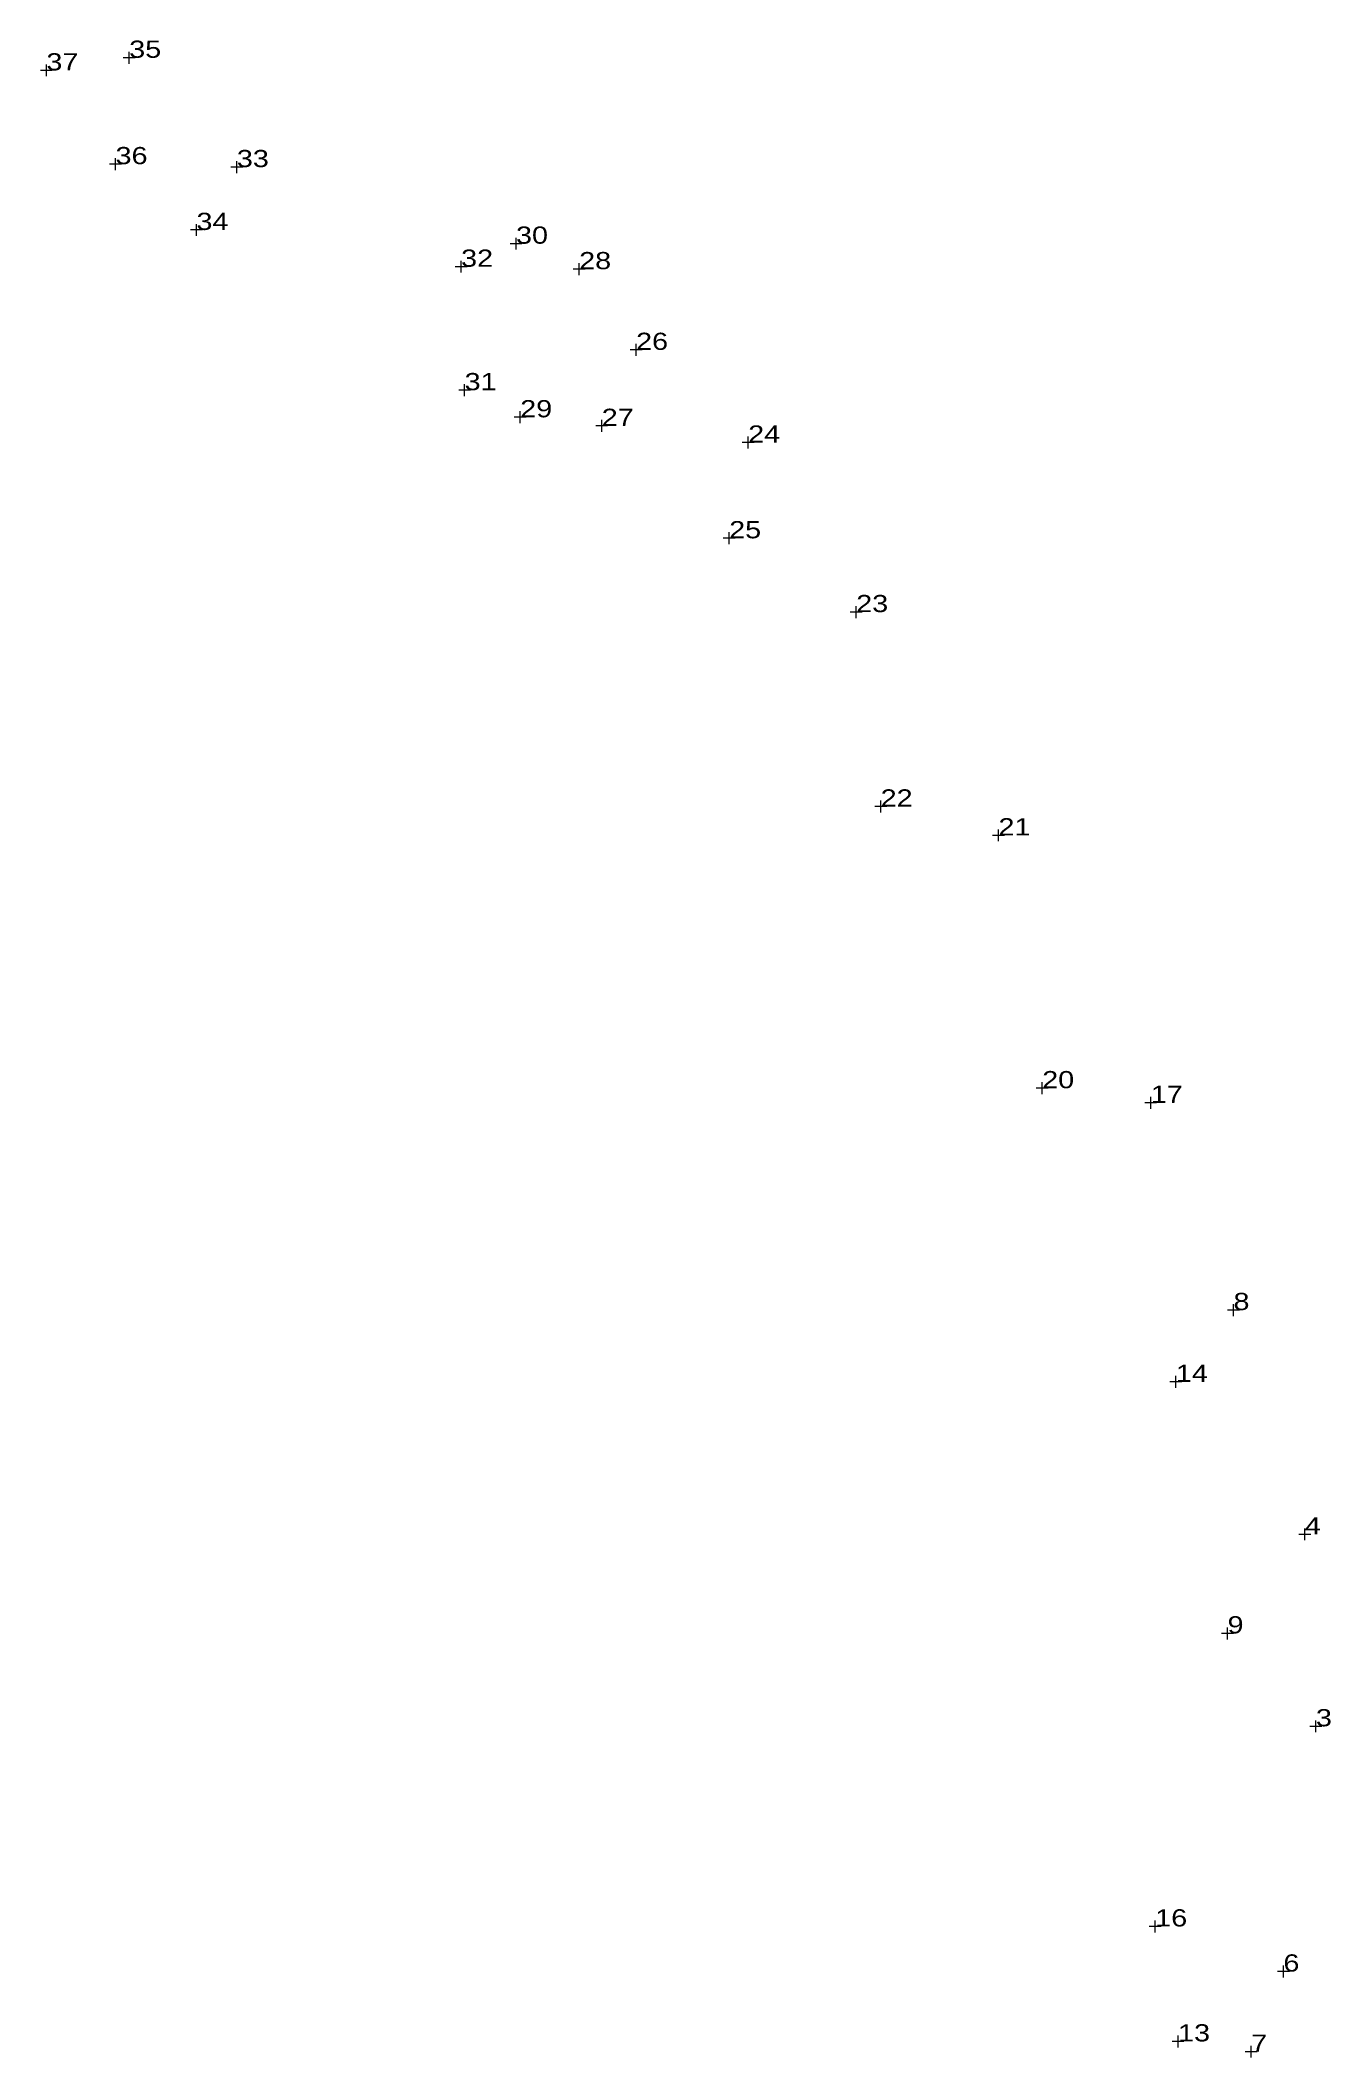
# Model space of a CAD drawing. Header units: metres. Extents: x 549871 to 1817996, y 554690 to 1819539.
# Drawn here: x 1817851.1 to 1817986.1, y 554785.7 to 554997 of the extents above; entities that cross this region are included whole.
import ezdxf

# ---------------------------------------------------------------- set-up
doc = ezdxf.new("R2010")
doc.units = ezdxf.units.M
doc.header["$LTSCALE"] = 0.72
doc.layers.add('12', color=7, linetype='Continuous', lineweight=13)

msp = doc.modelspace()

# ---------------------------------------------------------------- texts
at = {"layer": '12', "width": 1.25}
for s, p in [('37', (1817851.68, 554993.82)), ('35', (1817860.35, 554995.14)), ('36', (1817858.92, 554984)), ('33', (1817871.62, 554983.69)), ('34', (1817867.39, 554977.11)), ('30', (1817900.84, 554975.67)), ('32', (1817895.09, 554973.26)), ('28', (1817907.45, 554973)), ('26', (1817913.41, 554964.55)), ('31', (1817895.46, 554960.33)), ('29', (1817901.28, 554957.49)), ('27', (1817909.81, 554956.59)), ('24', (1817925.14, 554954.84)), ('25', (1817923.15, 554944.82)), ('23', (1817936.45, 554937.09)), ('22', (1817939.01, 554916.73)), ('21', (1817951.34, 554913.71)), ('20', (1817955.92, 554887.23)), ('17', (1817967.28, 554885.7)), ('8', (1817975.94, 554864)), ('14', (1817969.91, 554856.48)), ('4', (1817983.41, 554840.51)), ('9', (1817975.32, 554830.14)), ('3', (1817984.57, 554820.41)), ('16', (1817967.75, 554799.45)), ('6', (1817981.17, 554794.73)), ('13', (1817970.14, 554787.41)), ('7', (1817977.8, 554786.33))]:
    msp.add_text(s, height=1.8, dxfattribs=at).set_placement(p)

# ---------------------------------------------------------------- linework, layer by layer
at = {"layer": '12'}
for p, q in [((1817860.97, 554995.14), (1817859.73, 554995.14)), ((1817860.35, 554994.51), (1817860.35, 554995.76)), ((1817852.3, 554993.82), (1817851.05, 554993.82)), ((1817851.68, 554993.2), (1817851.68, 554994.44)), ((1817858.92, 554983.37), (1817858.92, 554984.62)), ((1817859.55, 554984), (1817858.3, 554984)), ((1817872.25, 554983.69), (1817871, 554983.69)), ((1817871.62, 554983.06), (1817871.62, 554984.31)), ((1817868.01, 554977.11), (1817866.76, 554977.11)), ((1817867.39, 554976.49), (1817867.39, 554977.73)), ((1817900.84, 554975.05), (1817900.84, 554976.3)), ((1817895.09, 554972.64), (1817895.09, 554973.89)), ((1817901.46, 554975.67), (1817900.22, 554975.67)), ((1817895.71, 554973.26), (1817894.46, 554973.26)), ((1817908.08, 554973), (1817906.83, 554973)), ((1817907.45, 554972.38), (1817907.45, 554973.62)), ((1817914.04, 554964.55), (1817912.79, 554964.55)), ((1817913.41, 554963.93), (1817913.41, 554965.17)), ((1817896.08, 554960.33), (1817894.84, 554960.33)), ((1817895.46, 554959.7), (1817895.46, 554960.95)), ((1817901.91, 554957.49), (1817900.66, 554957.49)), ((1817901.28, 554956.87), (1817901.28, 554958.12)), ((1817909.81, 554955.96), (1817909.81, 554957.21)), ((1817910.43, 554956.59), (1817909.19, 554956.59)), ((1817925.76, 554954.84), (1817924.51, 554954.84)), ((1817925.14, 554954.22), (1817925.14, 554955.47)), ((1817923.77, 554944.82), (1817922.52, 554944.82)), ((1817923.15, 554944.2), (1817923.15, 554945.45)), ((1817937.07, 554937.09), (1817935.83, 554937.09)), ((1817936.45, 554936.47), (1817936.45, 554937.72)), ((1817939.01, 554916.1), (1817939.01, 554917.35)), ((1817939.64, 554916.72), (1817938.39, 554916.72)), ((1817951.97, 554913.71), (1817950.72, 554913.71)), ((1817951.34, 554913.09), (1817951.34, 554914.34)), ((1817956.55, 554887.23), (1817955.3, 554887.23)), ((1817955.92, 554886.6), (1817955.92, 554887.85)), ((1817967.9, 554885.7), (1817966.65, 554885.7)), ((1817967.28, 554885.08), (1817967.28, 554886.33)), ((1817976.56, 554864), (1817975.31, 554864)), ((1817975.94, 554863.37), (1817975.94, 554864.62)), ((1817970.54, 554856.48), (1817969.29, 554856.48)), ((1817969.91, 554855.86), (1817969.91, 554857.1)), ((1817983.4, 554839.89), (1817983.4, 554841.14)), ((1817984.03, 554840.51), (1817982.78, 554840.51)), ((1817975.32, 554829.51), (1817975.32, 554830.76)), ((1817975.95, 554830.14), (1817974.7, 554830.14)), ((1817985.19, 554820.4), (1817983.94, 554820.4)), ((1817984.56, 554819.78), (1817984.56, 554821.03)), ((1817968.37, 554799.45), (1817967.12, 554799.45)), ((1817967.75, 554798.83), (1817967.75, 554800.08)), ((1817981.8, 554794.73), (1817980.55, 554794.73)), ((1817981.17, 554794.1), (1817981.17, 554795.35)), ((1817970.14, 554786.78), (1817970.14, 554788.03)), ((1817970.76, 554787.41), (1817969.52, 554787.41)), ((1817978.43, 554786.33), (1817977.18, 554786.33)), ((1817977.8, 554785.71), (1817977.8, 554786.96))]:
    msp.add_line(p, q, dxfattribs=at)

msp.set_redraw_order([(e.dxf.handle, doc.entitydb.next_handle()) for e in msp.query("TEXT MTEXT ATTDEF DIMENSION ARC_DIMENSION")])  # texts and dimensions are drawn at this point

doc.saveas('drawing.dxf')
